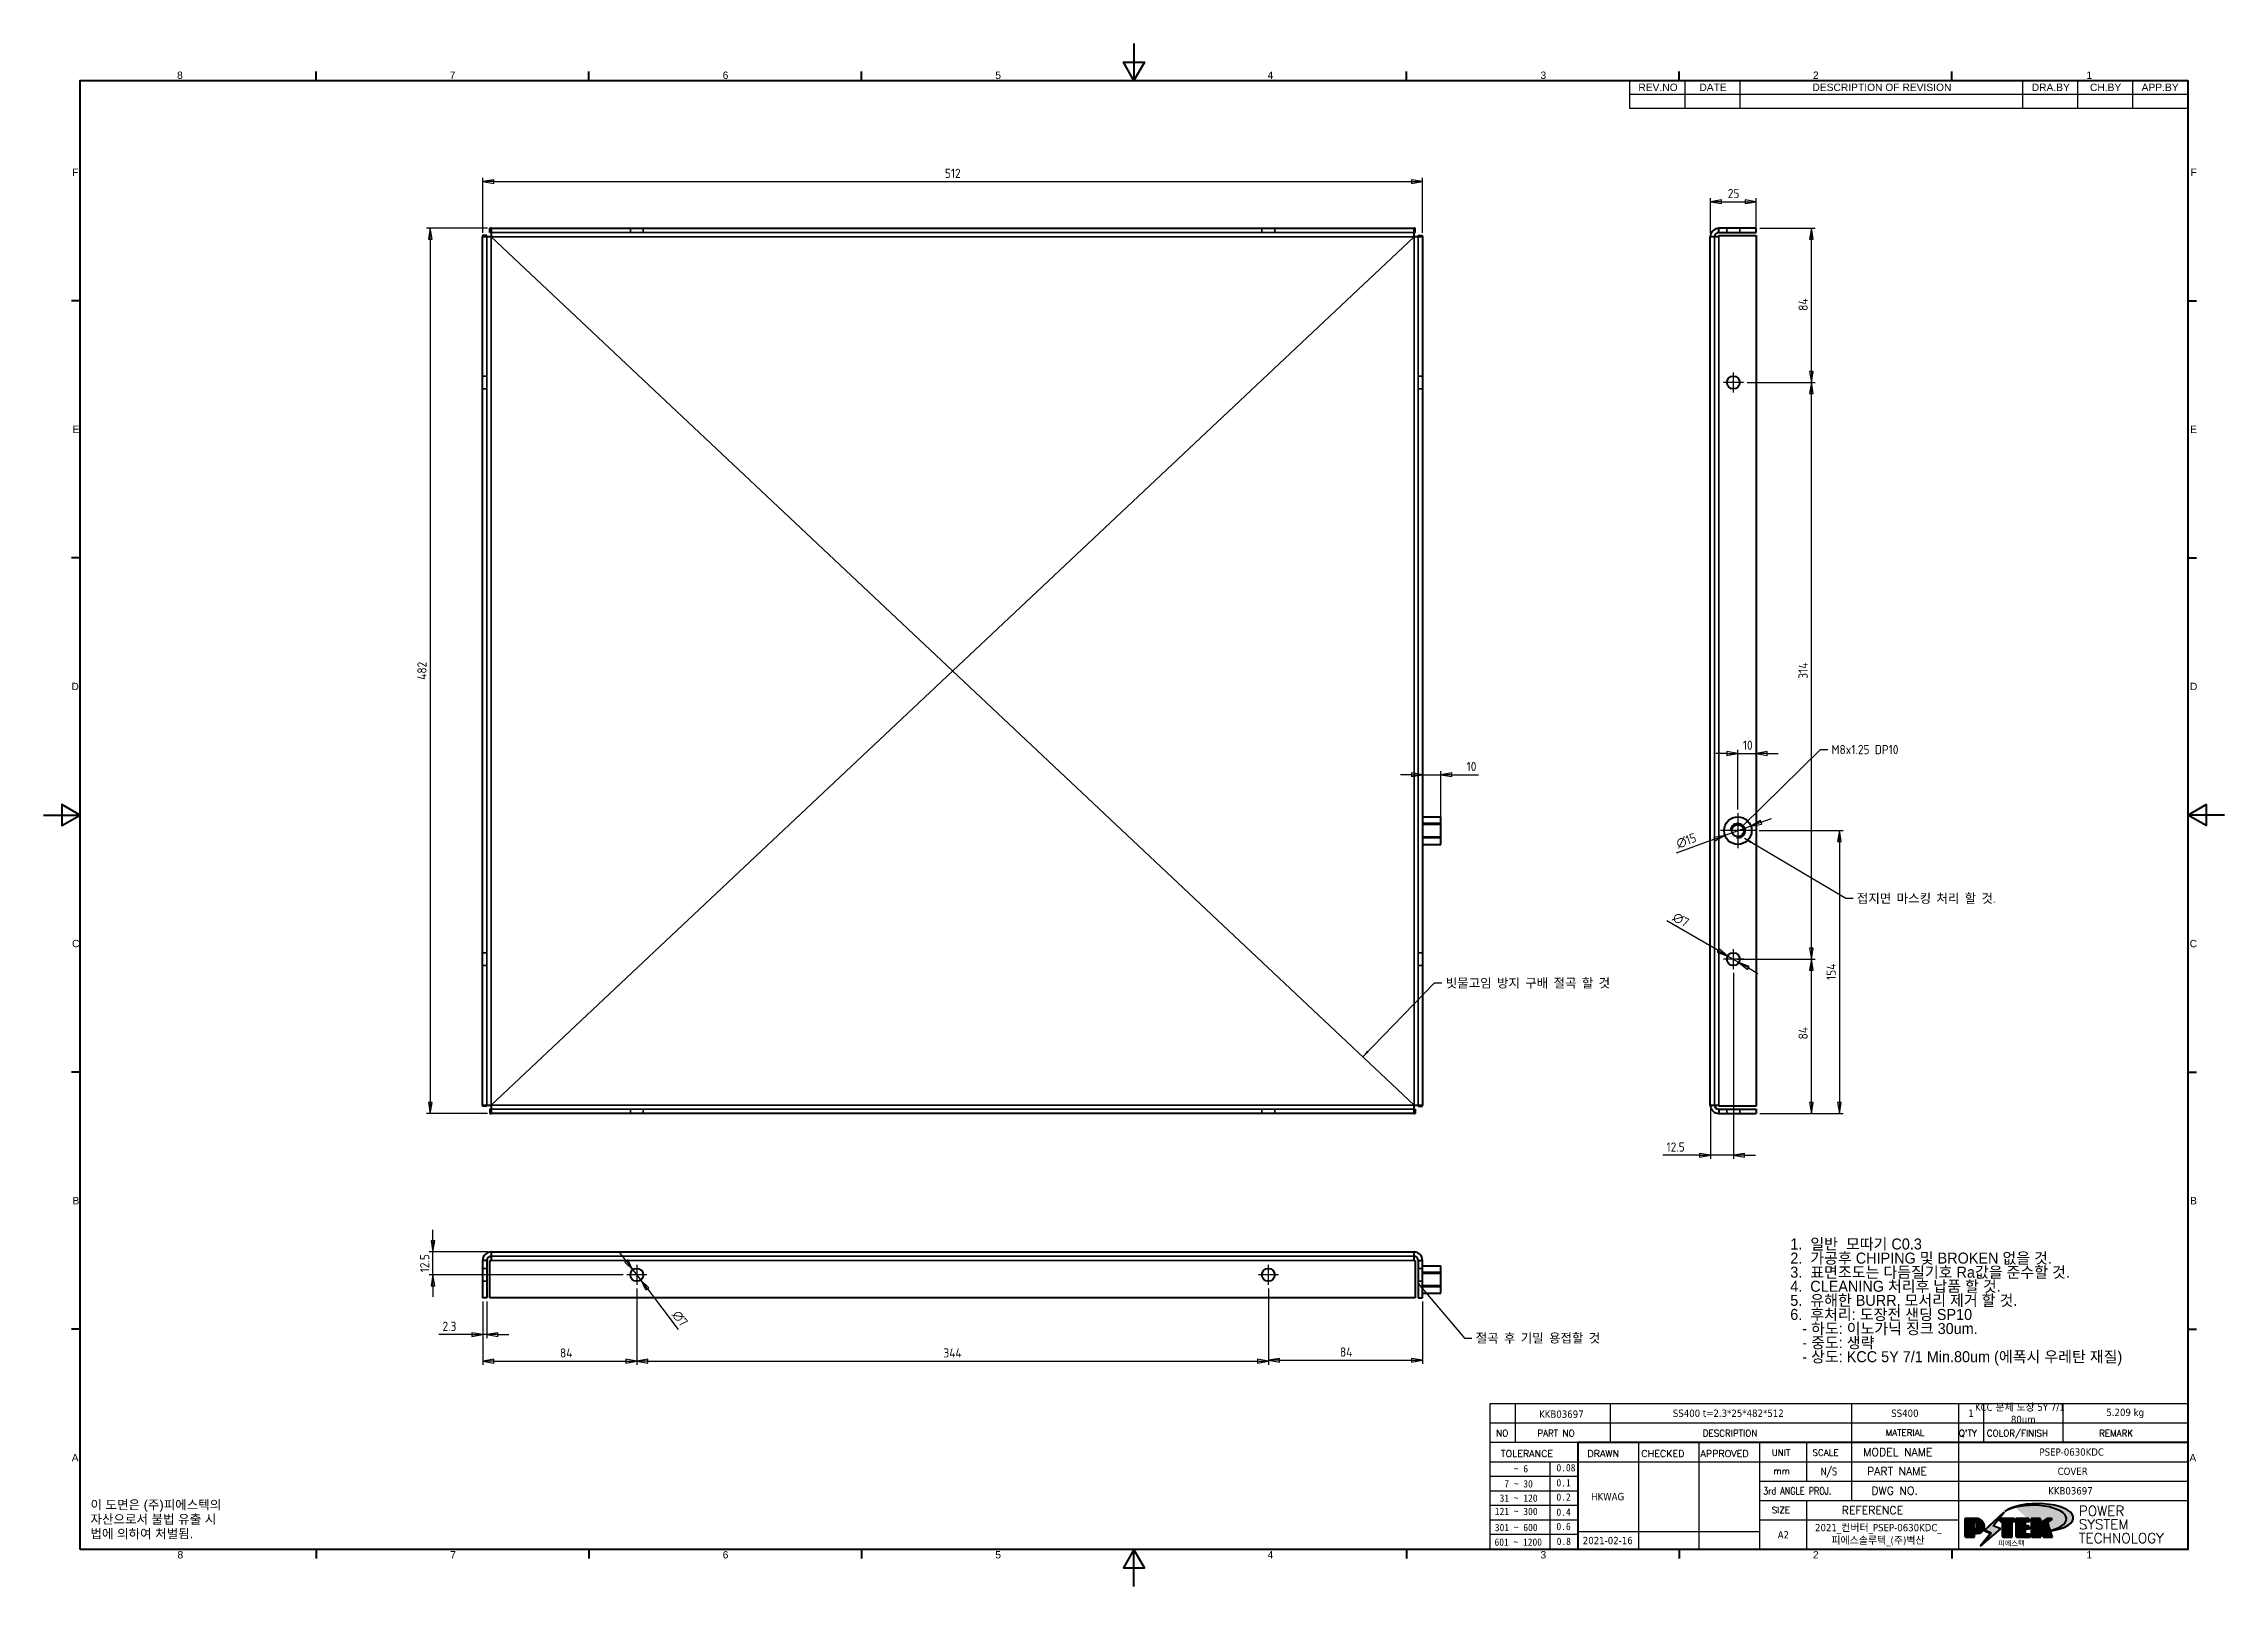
# Model space of a CAD drawing. Header units: millimetres. Extents: x 0 to 1188, y 0 to 840.
import ezdxf
from ezdxf.enums import TextEntityAlignment as Align

# ---------------------------------------------------------------- set-up
doc = ezdxf.new("R2010")
doc.units = ezdxf.units.MM
doc.header["$LTSCALE"] = 2
doc.linetypes.add('CHAIN', pattern=[0.7087, 0.4724, -0.0591, 0.1181, -0.0591])
doc.linetypes.add('DASHED', pattern=[0.2067, 0.1654, -0.0413])
doc.layers.get('0').update_dxf_attribs({"lineweight": 25})
for name, color, linetype, lineweight, true_color in [('가려진 것(ISO)', 5, 'DASHED', 35, 0x0000ff), ('가시적인 좁은 것(ISO)', 1, 'Continuous', 35, 0xff0000), ('제목(ISO)', 5, 'Continuous', 50, 0x0000ff), ('중심 표식(ISO)', 1, 'Continuous', 25, 0xff0000), ('해치(ISO)', 1, 'Continuous', 18, 0xff0000)]:
    doc.layers.add(name, color=color, linetype=linetype, lineweight=lineweight, true_color=true_color)
for name, color, linetype, lineweight in [('가시적인 것(ISO)', 7, 'Continuous', 50), ('경계(ISO)', 7, 'Continuous', 70), ('기호(ISO)', 7, 'Continuous', 25), ('스케치 형상(ISO)', 7, 'Continuous', 25), ('치수(ISO)', 7, 'Continuous', 25)]:
    doc.layers.add(name, color=color, linetype=linetype, lineweight=lineweight)
doc.styles.add('HAN_291', font='')
doc.styles.add('HAN_370', font='', dxfattribs={"width": 2})
doc.styles.add('ISO Proportional', font='arial.ttf')
doc.styles.add('ISO ProportionalPSTEK', font='isocp.shx')
doc.styles.add('RC_284', font='ROMANC.shx')
doc.styles.add('RC_287', font='ROMANC.shx')
doc.styles.add('RC_292', font='ROMANC.shx')
doc.styles.add('ROMANT_294', font='romant.shx')
doc.styles.add('텍스트 스타일333', font='ROMANC.shx', dxfattribs={"width": 0.8})
doc.styles.add('텍스트 스타일359', font='tahoma.ttf')
doc.styles.get('HAN_291').set_extended_font_data('GulimChe')
doc.styles.get('HAN_370').set_extended_font_data('GulimChe')
doc.dimstyles.new('PSTEK', dxfattribs={"dimscale": 2, "dimtxt": 2.5, "dimasz": 3, "dimexe": 1, "dimexo": 1, "dimgap": 1, "dimtad": 1, "dimrnd": 1e-08, "dimdsep": 46, "dimtxsty": 'ISO ProportionalPSTEK', "dimblk": 'Filled-1', "dimcen": 0.09, "dimdle": 10, "dimclrd": 3, "dimclre": 3, "dimclrt": 1, "dimadec": 1, "dimazin": 2, "dimtfac": 1, "dimtmove": 0, "dimatfit": 3, "dimfxl": 1, "dimtolj": 1, "dimlwd": -1, "dimlwe": -1, "dimarcsym": 0})
doc.dimstyles.new('PSTEK$7', dxfattribs={"dimscale": 2, "dimtxt": 2.5, "dimasz": 2, "dimexe": 1, "dimexo": 1, "dimgap": 1, "dimtad": 1, "dimrnd": 1e-08, "dimdsep": 46, "dimtxsty": 'ISO ProportionalPSTEK', "dimblk": 'Filled-1', "dimcen": 0.09, "dimdle": 10, "dimclrd": 3, "dimclre": 3, "dimclrt": 1, "dimadec": 1, "dimazin": 2, "dimtfac": 1, "dimtmove": 0, "dimatfit": 3, "dimfxl": 1, "dimtolj": 1, "dimlwd": -1, "dimlwe": -1, "dimarcsym": 0})

msp = doc.modelspace()

# ---------------------------------------------------------------- texts
at = {"layer": '기호(ISO)', "color": 1, "true_color": 0xff0000, "insert": (973.9544, 458.1217), "char_height": 5, "width": 43.216925, "attachment_point": 1, "line_spacing_factor": 0.4375, "style": 'ISO ProportionalPSTEK'}
msp.add_mtext('{M8x1.25 DP10}', dxfattribs=at)
at = {"layer": '기호(ISO)', "color": 1, "true_color": 0xff0000, "char_height": 5, "attachment_point": 1, "style": 'ISO ProportionalPSTEK'}
for s, insert, width in [('{\\fISOCP|b0|i0;\\H5.0000;접지면 마스킹 처리 할 것.}', (987.7416, 377.1551), 87.729435), ('{\\fISOCP|b0|i0;\\H5.0000;빗물고임 방지 구배 절곡 할 것}', (763.7712, 331.0481), 103.72467), ('{\\fISOCP|b0|i0;\\H5.0000;절곡 후 기밀 용접할 것}', (780.1183, 137.7291), 78.349223)]:
    msp.add_mtext(s, dxfattribs=dict(at, insert=insert, width=width))
at = {"layer": '기호(ISO)', "color": 7, "insert": (25.5102, 46.9515), "char_height": 5, "width": 78.612207, "attachment_point": 1, "line_spacing_factor": 0.944221, "style": 'ISO Proportional'}
msp.add_mtext('{\\fArial|b0|i0;\\H5.0000;이 도면은 (주)피에스텍의\\P자산으로서 불법 유출 시 \\P법에 의하여 처벌됨.}', dxfattribs=at)

# ---------------------------------------------------------------- blocks, each defined once
blk = doc.blocks.new('경계 Default Border')
at = {"layer": '경계(ISO)'}
for p, q in [((74.25, 410), (74.25, 412.4)), ((148.5, 410), (148.5, 412.4)), ((222.75, 410), (222.75, 412.4)), ((371.25, 410), (371.25, 412.4)), ((445.5, 410), (445.5, 412.4)), ((519.75, 410), (519.75, 412.4)), ((10, 350), (7.6, 350)), ((584, 350), (586.4, 350)), ((10, 280), (7.6, 280)), ((584, 280), (586.4, 280)), ((10, 140), (7.6, 140)), ((584, 140), (586.4, 140)), ((10, 70), (7.6, 70)), ((584, 70), (586.4, 70)), ((74.25, 10), (74.25, 7.6)), ((148.5, 10), (148.5, 7.6)), ((222.75, 10), (222.75, 7.6)), ((371.25, 10), (371.25, 7.6)), ((445.5, 10), (445.5, 7.6)), ((519.75, 10), (519.75, 7.6))]:
    blk.add_line(p, q, dxfattribs=at)
at = {"layer": '경계(ISO)', "flags": 128}
for points in [[(297, 420), (297, 410), (294.11, 415), (299.89, 415), (297, 410)], [(10, 10), (10, 410), (584, 410), (584, 10), (10, 10)], [(0, 210), (10, 210), (5, 212.89), (5, 207.11), (10, 210)], [(594, 210), (584, 210), (589, 212.89), (589, 207.11), (584, 210)], [(297, 0), (297, 10), (294.11, 5), (299.89, 5), (297, 10)]]:
    blk.add_lwpolyline(points, dxfattribs=at)
at = {"layer": '경계(ISO)', "color": 7, "char_height": 2, "attachment_point": 7, "style": 'ISO Proportional'}
for s, insert in [('8', (36.35, 410.37)), ('7', (110.6, 410.4)), ('6', (184.96, 410.37)), ('5', (259.22, 410.37)), ('4', (333.39, 410.4)), ('3', (407.72, 410.37)), ('2', (481.93, 410.4)), ('1', (556.42, 410.4)), ('F', (7.75, 384)), ('F', (584.79, 384)), ('E', (7.9, 314)), ('E', (584.7, 314)), ('D', (7.59, 244)), ('D', (584.62, 244)), ('C', (7.74, 173.97)), ('C', (584.54, 173.97)), ('B', (7.88, 104)), ('B', (584.68, 104)), ('A', (7.66, 34)), ('A', (584.46, 34)), ('8', (36.47, 7.57)), ('7', (110.74, 7.6)), ('6', (184.96, 7.57)), ('5', (259.22, 7.57)), ('4', (333.39, 7.6)), ('3', (407.72, 7.57)), ('2', (481.93, 7.6)), ('1', (556.42, 7.6))]:
    blk.add_mtext(s, dxfattribs=dict(at, insert=insert))
blk = doc.blocks.new('제목 블록 PSTEK')
at = {"true_color": 0xff0000}
h = blk.add_hatch(color=1, dxfattribs=at)
edge = h.paths.add_edge_path(flags=0)
edge.add_line((314.22, 19.61), (314.22, 17))
edge.add_line((314.22, 17), (314.35, 17))
edge.add_arc((314.35, 17.65), 0.651, 270, 360)
edge.add_line((315, 17.65), (315, 18.96))
edge.add_arc((314.35, 18.96), 0.651, 0, 90)
edge.add_line((314.35, 19.61), (314.22, 19.61))
edge = h.paths.add_edge_path()
edge.add_arc((314.98, 18.29), 1.97, 270, 450)
edge.add_line((314.98, 20.26), (311.77, 20.26))
edge.add_line((311.77, 20.26), (311.77, 15.34))
edge.add_line((311.77, 15.34), (314.22, 15.34))
edge.add_line((314.22, 15.34), (314.22, 16.32))
edge.add_line((314.22, 16.32), (314.98, 16.32))
at = {"true_color": 0x848484}
h = blk.add_hatch(color=252, dxfattribs=at)
edge = h.paths.add_edge_path()
edge.add_arc((314.98, 18.29), 1.97, 270, 406.82787)
edge.add_arc((315.16, 18.14), 1.97, -90, 53.56098, ccw=False)
edge.add_line((315.16, 16.17), (314.4, 16.17))
edge.add_line((314.4, 16.17), (314.4, 15.19))
edge.add_line((314.4, 15.19), (311.94, 15.19))
edge.add_line((311.94, 15.19), (311.94, 15.34))
edge.add_line((311.94, 15.34), (314.22, 15.34))
edge.add_line((314.22, 15.34), (314.22, 16.32))
edge.add_line((314.22, 16.32), (314.98, 16.32))
h = blk.add_hatch(color=252, dxfattribs=at)
edge = h.paths.add_edge_path()
edge.add_line((314.4, 19.46), (314.53, 19.46))
edge.add_arc((314.53, 18.81), 0.651, 60.41893, 90, ccw=False)
edge.add_arc((314.35, 18.96), 0.651, 39.96992, 90)
edge.add_line((314.35, 19.61), (314.22, 19.61))
edge.add_line((314.22, 19.61), (314.22, 17))
edge.add_line((314.22, 17), (314.35, 17))
edge.add_arc((314.35, 17.65), 0.651, 270, 274.69308)
edge.add_line((314.4, 17), (314.4, 19.46))
for points in [[(317.22, 17.06), (322.03, 21.63), (322.28, 21.94), (317.05, 16.98), (318.75, 16.19), (316, 12.72), (316.34, 13), (318.92, 16.27)], [(321.98, 19.61), (321.4, 19.61), (321.4, 19.46), (321.98, 19.46)], [(324.66, 19.46), (325.42, 19.46), (325.42, 20.11), (325.24, 20.11), (325.24, 19.61), (324.48, 19.61), (324.48, 15.34), (322.16, 15.34), (322.16, 15.19), (324.66, 15.19)], [(328.29, 19.46), (329.41, 19.46), (329.41, 20.11), (329.23, 20.11), (329.23, 19.61), (328.11, 19.61), (328.11, 18.26), (328.29, 18.26)], [(328.29, 17.42), (329.41, 17.42), (329.41, 18.11), (329.23, 18.11), (329.23, 17.56), (328.11, 17.56), (328.11, 15.99), (328.29, 15.99)], [(332.51, 20.11), (332.33, 20.11), (332.33, 19), (332.51, 19.11)], [(335.62, 20.11), (335.25, 20.11), (334.25, 19.31), (335.49, 15.34), (333.2, 15.34), (333.25, 15.19), (335.66, 15.19), (334.43, 19.16)], [(329.54, 15.85), (329.36, 15.85), (329.36, 15.34), (325.83, 15.34), (325.83, 15.19), (329.54, 15.19)], [(332.51, 16.93), (332.33, 17.43), (332.33, 15.34), (330.04, 15.34), (330.04, 15.19), (332.51, 15.19)]]:
    blk.add_hatch(color=252, dxfattribs=at).paths.add_polyline_path(points)
at = {"true_color": 0x0000ff}
blk.add_hatch(color=5, dxfattribs=at).paths.add_polyline_path([(321.62, 17.42), (319.53, 18.25), (322.45, 22.02), (317.22, 17.06), (318.92, 16.27), (316.17, 12.8)])
at = {"true_color": 0xff0000}
for points in [[(324.48, 19.61), (325.24, 19.61), (325.24, 20.26), (321.23, 20.26), (321.23, 19.61), (321.98, 19.61), (321.98, 15.34), (324.48, 15.34)], [(329.23, 20.26), (325.66, 20.26), (325.66, 15.34), (329.36, 15.34), (329.36, 15.99), (328.11, 15.99), (328.11, 17.56), (329.23, 17.56), (329.23, 18.26), (328.11, 18.26), (328.11, 19.61), (329.23, 19.61)], [(332.33, 20.26), (329.86, 20.26), (329.86, 15.34), (332.33, 15.34), (332.33, 17.43), (333.07, 15.34), (335.49, 15.34), (334.25, 19.31), (335.44, 20.26), (334.31, 20.26), (332.33, 19)]]:
    blk.add_hatch(color=1, dxfattribs=at).paths.add_polyline_path(points)
at = {"layer": '해치(ISO)', "true_color": 0x27d1fc}
h = blk.add_hatch(color=140, dxfattribs=at)
edge = h.paths.add_edge_path()
edge.add_ellipse((330.37, 20.16), major_axis=(9.1, 0), ratio=0.40699, start_angle=301.30985, end_angle=507.74369)
edge.add_ellipse((331.53, 20.46), major_axis=(-9.82, 0), ratio=0.39426, start_angle=111.51207, end_angle=334.47025, ccw=False)
edge.add_line((335.14, 16.86), (335.1, 16.99))
at = {"color": 180, "true_color": 0x3f00ff}
for p, q in [((182.48, 11.79), (182.48, 51.57)), ((182.48, 51.57), (372.48, 51.57)), ((189.27, 51.57), (189.27, 41.01)), ((215.22, 41.01), (215.22, 51.57)), ((280.88, 51.57), (280.88, 41.01)), ((310.09, 51.57), (310.09, 41.01)), ((316.9, 51.57), (316.9, 41.01)), ((338.46, 51.57), (338.46, 41.01)), ((372.48, 51.57), (372.48, 11.79)), ((182.48, 46.29), (372.48, 46.29)), ((182.48, 41.01), (206.45, 41.01)), ((182.48, 35.73), (206.45, 35.73)), ((198.86, 12.03), (198.86, 35.73)), ((206.45, 35.73), (372.48, 35.73)), ((222.94, 11.79), (222.94, 41.01)), ((239.43, 11.79), (239.43, 41.01)), ((255.92, 11.79), (255.92, 41.01)), ((268.69, 41.01), (268.69, 30.45)), ((280.88, 41.01), (280.88, 25.17)), ((310.09, 41.01), (310.09, 11.79)), ((182.48, 31.78), (206.45, 31.78)), ((255.92, 30.45), (372.48, 30.45)), ((182.48, 27.83), (206.45, 27.83)), ((182.48, 23.88), (206.45, 23.88)), ((255.92, 25.17), (372.48, 25.17)), ((268.69, 25.17), (268.69, 11.79)), ((182.48, 19.93), (206.45, 19.93)), ((255.92, 19.89), (310.09, 19.89)), ((182.48, 15.98), (206.45, 15.98)), ((206.45, 16.74), (255.92, 16.74)), ((182.48, 11.79), (372.48, 11.79))]:
    blk.add_line(p, q, dxfattribs=at)
at = {"color": 7, "linetype": 'Continuous', "lineweight": 25}
blk.add_line((182.48, 46.28), (231.73, 46.28), dxfattribs=at)
at = {"color": 7, "lineweight": 50}
for p, q in [((206.45, 11.79), (206.45, 41.01)), ((206.45, 41.01), (372.48, 41.01))]:
    blk.add_line(p, q, dxfattribs=at)
at = {"color": 7}
for p, q in [((314.98, 20.26), (311.77, 20.26)), ((311.77, 20.26), (311.77, 15.34)), ((314.98, 20.26), (311.77, 20.26)), ((311.77, 20.26), (311.77, 15.34)), ((314.22, 17), (314.22, 19.61)), ((314.22, 19.61), (314.35, 19.61)), ((314.35, 19.61), (314.22, 19.61)), ((314.22, 19.61), (314.22, 17)), ((314.22, 17), (314.22, 19.61)), ((314.22, 19.61), (314.35, 19.61)), ((314.4, 19.46), (314.53, 19.46)), ((314.4, 17), (314.4, 19.46)), ((315, 18.96), (315, 17.65)), ((315, 18.96), (315, 17.65)), ((322.28, 21.94), (317.05, 16.98)), ((322.45, 22.02), (317.22, 17.06)), ((317.22, 17.06), (322.03, 21.63)), ((319.53, 18.25), (322.45, 22.02)), ((321.62, 17.42), (319.53, 18.25)), ((325.24, 20.26), (321.23, 20.26)), ((321.23, 20.26), (321.23, 19.61)), ((325.24, 20.26), (321.23, 20.26)), ((321.23, 20.26), (321.23, 19.61)), ((321.23, 19.61), (321.98, 19.61)), ((321.23, 19.61), (321.98, 19.61)), ((321.4, 19.61), (321.4, 19.46)), ((321.98, 19.61), (321.4, 19.61)), ((321.4, 19.46), (321.98, 19.46)), ((321.98, 19.61), (321.98, 15.34)), ((321.98, 19.46), (321.98, 19.61)), ((321.98, 19.61), (321.98, 15.34)), ((322.03, 21.63), (322.28, 21.94)), ((324.48, 19.61), (325.24, 19.61)), ((324.48, 15.34), (324.48, 19.61)), ((325.24, 19.61), (324.48, 19.61)), ((324.48, 19.61), (324.48, 15.34)), ((324.48, 19.61), (325.24, 19.61)), ((324.48, 15.34), (324.48, 19.61)), ((324.66, 19.46), (325.42, 19.46)), ((324.66, 15.19), (324.66, 19.46)), ((325.24, 19.61), (325.24, 20.26)), ((325.24, 19.61), (325.24, 20.26)), ((325.42, 20.11), (325.24, 20.11)), ((325.24, 20.11), (325.24, 19.61)), ((325.42, 19.46), (325.42, 20.11)), ((329.23, 20.26), (325.66, 20.26)), ((325.66, 20.26), (325.66, 15.34)), ((325.66, 20.26), (325.66, 15.34)), ((329.23, 20.26), (325.66, 20.26)), ((328.11, 18.26), (328.11, 19.61)), ((328.11, 19.61), (329.23, 19.61)), ((329.23, 19.61), (328.11, 19.61)), ((328.11, 19.61), (328.11, 18.26)), ((328.11, 18.26), (328.11, 19.61)), ((328.11, 19.61), (329.23, 19.61)), ((329.23, 18.26), (328.11, 18.26)), ((328.11, 18.26), (328.29, 18.26)), ((329.23, 18.26), (328.11, 18.26)), ((328.29, 18.26), (328.29, 19.46)), ((328.29, 19.46), (329.41, 19.46)), ((329.23, 19.61), (329.23, 20.26)), ((329.23, 19.61), (329.23, 20.26)), ((329.41, 20.11), (329.23, 20.11)), ((329.23, 20.11), (329.23, 19.61)), ((329.23, 17.56), (329.23, 18.26)), ((329.23, 17.56), (329.23, 18.26)), ((329.41, 18.11), (329.23, 18.11)), ((329.23, 18.11), (329.23, 17.56)), ((329.41, 19.46), (329.41, 20.11)), ((329.41, 17.42), (329.41, 18.11)), ((332.33, 20.26), (329.86, 20.26)), ((329.86, 20.26), (329.86, 15.34)), ((329.86, 20.26), (329.86, 15.34)), ((332.33, 20.26), (329.86, 20.26)), ((334.31, 20.26), (332.33, 19)), ((332.33, 19), (332.33, 20.26)), ((334.31, 20.26), (332.33, 19)), ((332.33, 19), (332.33, 20.26)), ((332.51, 20.11), (332.33, 20.11)), ((332.33, 20.11), (332.33, 19)), ((332.33, 19), (332.51, 19.11)), ((332.51, 19.11), (332.51, 20.11)), ((334.25, 19.31), (335.44, 20.26)), ((334.25, 19.31), (335.44, 20.26)), ((335.25, 20.11), (334.25, 19.31)), ((335.49, 15.34), (334.25, 19.31)), ((334.25, 19.31), (335.49, 15.34)), ((335.49, 15.34), (334.25, 19.31)), ((335.44, 20.26), (334.31, 20.26)), ((335.44, 20.26), (334.31, 20.26)), ((334.43, 19.16), (335.62, 20.11)), ((335.66, 15.19), (334.43, 19.16)), ((335.62, 20.11), (335.25, 20.11)), ((311.77, 15.34), (314.22, 15.34)), ((311.77, 15.34), (314.22, 15.34)), ((314.22, 15.34), (311.94, 15.34)), ((311.94, 15.34), (311.94, 15.19)), ((311.94, 15.19), (314.4, 15.19)), ((314.35, 17), (314.22, 17)), ((314.22, 17), (314.35, 17)), ((314.35, 17), (314.22, 17)), ((314.22, 16.32), (314.98, 16.32)), ((314.22, 15.34), (314.22, 16.32)), ((314.98, 16.32), (314.22, 16.32)), ((314.22, 16.32), (314.22, 15.34)), ((314.22, 16.32), (314.98, 16.32)), ((314.22, 15.34), (314.22, 16.32)), ((314.4, 16.17), (315.16, 16.17)), ((314.4, 15.19), (314.4, 16.17)), ((318.75, 16.19), (316, 12.72)), ((316, 12.72), (316.34, 13)), ((316.17, 12.8), (321.62, 17.42)), ((318.92, 16.27), (316.17, 12.8)), ((316.34, 13), (318.92, 16.27)), ((317.05, 16.98), (318.75, 16.19)), ((318.92, 16.27), (317.22, 17.06)), ((317.22, 17.06), (318.92, 16.27)), ((321.98, 15.34), (324.48, 15.34)), ((321.98, 15.34), (324.48, 15.34)), ((324.48, 15.34), (322.16, 15.34)), ((322.16, 15.34), (322.16, 15.19)), ((322.16, 15.19), (324.66, 15.19)), ((325.66, 15.34), (329.36, 15.34)), ((325.66, 15.34), (329.36, 15.34)), ((329.36, 15.34), (325.83, 15.34)), ((325.83, 15.34), (325.83, 15.19)), ((325.83, 15.19), (329.54, 15.19)), ((328.11, 17.56), (329.23, 17.56)), ((328.11, 15.99), (328.11, 17.56)), ((329.23, 17.56), (328.11, 17.56)), ((328.11, 17.56), (328.11, 15.99)), ((328.11, 17.56), (329.23, 17.56)), ((328.11, 15.99), (328.11, 17.56)), ((329.36, 15.99), (328.11, 15.99)), ((328.11, 15.99), (328.29, 15.99)), ((329.36, 15.99), (328.11, 15.99)), ((328.29, 15.99), (328.29, 17.42)), ((328.29, 17.42), (329.41, 17.42)), ((329.36, 15.34), (329.36, 15.99)), ((329.36, 15.34), (329.36, 15.99)), ((329.54, 15.85), (329.36, 15.85)), ((329.36, 15.85), (329.36, 15.34)), ((329.54, 15.19), (329.54, 15.85)), ((329.86, 15.34), (332.33, 15.34)), ((329.86, 15.34), (332.33, 15.34)), ((332.33, 15.34), (330.04, 15.34)), ((330.04, 15.34), (330.04, 15.19)), ((330.04, 15.19), (332.51, 15.19)), ((332.33, 17.43), (333.07, 15.34)), ((332.33, 15.34), (332.33, 17.43)), ((332.51, 16.93), (332.33, 17.43)), ((332.33, 17.43), (332.33, 15.34)), ((332.33, 17.43), (333.07, 15.34)), ((332.33, 15.34), (332.33, 17.43)), ((332.51, 15.19), (332.51, 16.93)), ((333.07, 15.34), (335.49, 15.34)), ((333.07, 15.34), (335.49, 15.34)), ((335.49, 15.34), (333.2, 15.34)), ((333.2, 15.34), (333.25, 15.19)), ((333.25, 15.19), (335.66, 15.19)), ((345.04, 17.5), (344.99, 17.69))]:
    blk.add_line(p, q, dxfattribs=at)
at = {"color": 1, "true_color": 0xff0000}
for p, q in [((314.98, 20.26), (311.77, 20.26)), ((311.77, 20.26), (311.77, 15.34)), ((314.22, 17), (314.22, 19.61)), ((314.22, 19.61), (314.35, 19.61)), ((315, 18.96), (315, 17.65)), ((325.24, 20.26), (321.23, 20.26)), ((321.23, 20.26), (321.23, 19.61)), ((321.23, 19.61), (321.98, 19.61)), ((321.98, 19.61), (321.98, 15.34)), ((324.48, 19.61), (325.24, 19.61)), ((324.48, 15.34), (324.48, 19.61)), ((325.24, 19.61), (325.24, 20.26)), ((329.23, 20.26), (325.66, 20.26)), ((325.66, 20.26), (325.66, 15.34)), ((328.11, 18.26), (328.11, 19.61)), ((328.11, 19.61), (329.23, 19.61)), ((329.23, 18.26), (328.11, 18.26)), ((329.23, 19.61), (329.23, 20.26)), ((329.23, 17.56), (329.23, 18.26)), ((332.33, 20.26), (329.86, 20.26)), ((329.86, 20.26), (329.86, 15.34)), ((334.31, 20.26), (332.33, 19)), ((332.33, 19), (332.33, 20.26)), ((334.25, 19.31), (335.44, 20.26)), ((335.49, 15.34), (334.25, 19.31)), ((335.44, 20.26), (334.31, 20.26)), ((311.77, 15.34), (314.22, 15.34)), ((314.35, 17), (314.22, 17)), ((314.22, 16.32), (314.98, 16.32)), ((314.22, 15.34), (314.22, 16.32)), ((321.98, 15.34), (324.48, 15.34)), ((325.66, 15.34), (329.36, 15.34)), ((328.11, 17.56), (329.23, 17.56)), ((328.11, 15.99), (328.11, 17.56)), ((329.36, 15.99), (328.11, 15.99)), ((329.36, 15.34), (329.36, 15.99)), ((329.86, 15.34), (332.33, 15.34)), ((332.33, 17.43), (333.07, 15.34)), ((332.33, 15.34), (332.33, 17.43)), ((333.07, 15.34), (335.49, 15.34))]:
    blk.add_line(p, q, dxfattribs=at)
at = {"color": 5, "true_color": 0x0000ff}
for p, q in [((322.45, 22.02), (317.22, 17.06)), ((319.53, 18.25), (322.45, 22.02)), ((321.62, 17.42), (319.53, 18.25)), ((316.17, 12.8), (321.62, 17.42)), ((318.92, 16.27), (316.17, 12.8)), ((317.22, 17.06), (318.92, 16.27))]:
    blk.add_line(p, q, dxfattribs=at)
at = {"color": 7}
for centre, radius, start, end in [((314.35, 18.96), 0.651, 0, 90), ((314.35, 18.96), 0.651, 39.96992, 90), ((314.35, 18.96), 0.651, 0, 90), ((314.53, 18.81), 0.651, 60.41893, 90), ((314.98, 18.29), 1.97, 270, 90), ((314.98, 18.29), 1.97, 270, 90), ((314.98, 18.29), 1.97, 270, 46.82787), ((315.16, 18.14), 1.97, 270, 53.56098), ((314.35, 17.65), 0.651, 270, 0), ((314.35, 17.65), 0.651, 270, 0), ((314.35, 17.65), 0.651, 270, 274.69308)]:
    blk.add_arc(centre, radius, start, end, dxfattribs=at)
at = {"color": 1, "true_color": 0xff0000}
for centre, radius, start, end in [((314.35, 18.96), 0.651, 0, 90), ((314.98, 18.29), 1.97, 270, 90), ((314.35, 17.65), 0.651, 270, 0)]:
    blk.add_arc(centre, radius, start, end, dxfattribs=at)
at = {"layer": '제목(ISO)', "lineweight": 18}
blk.add_line((182.48, 35.73), (182.48, 11.79), dxfattribs=at)
at = {"layer": '제목(ISO)'}
for p, q in [((314.98, 20.26), (311.77, 20.26)), ((311.77, 20.26), (311.77, 15.34)), ((314.22, 17), (314.22, 19.61)), ((314.22, 19.61), (314.35, 19.61)), ((314.35, 19.61), (314.22, 19.61)), ((314.22, 19.61), (314.22, 17)), ((314.4, 19.46), (314.53, 19.46)), ((314.4, 17), (314.4, 19.46)), ((315, 18.96), (315, 17.65)), ((322.28, 21.94), (317.05, 16.98)), ((322.45, 22.02), (317.22, 17.06)), ((317.22, 17.06), (322.03, 21.63)), ((319.53, 18.25), (322.45, 22.02)), ((321.62, 17.42), (319.53, 18.25)), ((325.24, 20.26), (321.23, 20.26)), ((321.23, 20.26), (321.23, 19.61)), ((321.23, 19.61), (321.98, 19.61)), ((321.98, 19.61), (321.4, 19.61)), ((321.4, 19.61), (321.4, 19.46)), ((321.4, 19.46), (321.98, 19.46)), ((321.98, 19.61), (321.98, 15.34)), ((321.98, 19.46), (321.98, 19.61)), ((322.03, 21.63), (322.28, 21.94)), ((324.48, 19.61), (325.24, 19.61)), ((324.48, 15.34), (324.48, 19.61)), ((325.24, 19.61), (324.48, 19.61)), ((324.48, 19.61), (324.48, 15.34)), ((324.66, 19.46), (325.42, 19.46)), ((324.66, 15.19), (324.66, 19.46)), ((325.24, 19.61), (325.24, 20.26)), ((325.42, 20.11), (325.24, 20.11)), ((325.24, 20.11), (325.24, 19.61)), ((325.42, 19.46), (325.42, 20.11)), ((329.23, 20.26), (325.66, 20.26)), ((325.66, 20.26), (325.66, 15.34)), ((328.11, 18.26), (328.11, 19.61)), ((328.11, 19.61), (329.23, 19.61)), ((329.23, 19.61), (328.11, 19.61)), ((328.11, 19.61), (328.11, 18.26)), ((329.23, 18.26), (328.11, 18.26)), ((328.11, 18.26), (328.29, 18.26)), ((328.29, 19.46), (329.41, 19.46)), ((328.29, 18.26), (328.29, 19.46)), ((329.23, 19.61), (329.23, 20.26)), ((329.41, 20.11), (329.23, 20.11)), ((329.23, 20.11), (329.23, 19.61)), ((329.23, 17.56), (329.23, 18.26)), ((329.41, 18.11), (329.23, 18.11)), ((329.23, 18.11), (329.23, 17.56)), ((329.41, 19.46), (329.41, 20.11)), ((329.41, 17.42), (329.41, 18.11)), ((332.33, 20.26), (329.86, 20.26)), ((329.86, 20.26), (329.86, 15.34)), ((334.31, 20.26), (332.33, 19)), ((332.33, 19), (332.33, 20.26)), ((332.51, 20.11), (332.33, 20.11)), ((332.33, 20.11), (332.33, 19)), ((332.33, 19), (332.51, 19.11)), ((332.51, 19.11), (332.51, 20.11)), ((334.25, 19.31), (335.44, 20.26)), ((335.25, 20.11), (334.25, 19.31)), ((335.49, 15.34), (334.25, 19.31)), ((334.25, 19.31), (335.49, 15.34)), ((335.44, 20.26), (334.31, 20.26)), ((334.43, 19.16), (335.62, 20.11)), ((335.66, 15.19), (334.43, 19.16)), ((335.62, 20.11), (335.25, 20.11)), ((311.77, 15.34), (314.22, 15.34)), ((314.22, 15.34), (311.94, 15.34)), ((311.94, 15.34), (311.94, 15.19)), ((311.94, 15.19), (314.4, 15.19)), ((314.35, 17), (314.22, 17)), ((314.22, 17), (314.35, 17)), ((314.22, 15.34), (314.22, 16.32)), ((314.22, 16.32), (314.98, 16.32)), ((314.98, 16.32), (314.22, 16.32)), ((314.22, 16.32), (314.22, 15.34)), ((314.4, 15.19), (314.4, 16.17)), ((314.4, 16.17), (315.16, 16.17)), ((318.75, 16.19), (316, 12.72)), ((316, 12.72), (316.34, 13)), ((316.17, 12.8), (321.62, 17.42)), ((318.92, 16.27), (316.17, 12.8)), ((316.34, 13), (318.92, 16.27)), ((317.05, 16.98), (318.75, 16.19)), ((317.22, 17.06), (318.92, 16.27)), ((318.92, 16.27), (317.22, 17.06)), ((321.98, 15.34), (324.48, 15.34)), ((324.48, 15.34), (322.16, 15.34)), ((322.16, 15.34), (322.16, 15.19)), ((322.16, 15.19), (324.66, 15.19)), ((325.66, 15.34), (329.36, 15.34)), ((329.36, 15.34), (325.83, 15.34)), ((325.83, 15.34), (325.83, 15.19)), ((325.83, 15.19), (329.54, 15.19)), ((328.11, 15.99), (328.11, 17.56)), ((328.11, 17.56), (329.23, 17.56)), ((329.23, 17.56), (328.11, 17.56)), ((328.11, 17.56), (328.11, 15.99)), ((329.36, 15.99), (328.11, 15.99)), ((328.11, 15.99), (328.29, 15.99)), ((328.29, 17.42), (329.41, 17.42)), ((328.29, 15.99), (328.29, 17.42)), ((329.36, 15.34), (329.36, 15.99)), ((329.54, 15.85), (329.36, 15.85)), ((329.36, 15.85), (329.36, 15.34)), ((329.54, 15.19), (329.54, 15.85)), ((329.86, 15.34), (332.33, 15.34)), ((332.33, 15.34), (330.04, 15.34)), ((330.04, 15.34), (330.04, 15.19)), ((330.04, 15.19), (332.51, 15.19)), ((332.33, 15.34), (332.33, 17.43)), ((332.33, 17.43), (333.07, 15.34)), ((332.51, 16.93), (332.33, 17.43)), ((332.33, 17.43), (332.33, 15.34)), ((332.51, 15.19), (332.51, 16.93)), ((333.07, 15.34), (335.49, 15.34)), ((335.49, 15.34), (333.2, 15.34)), ((333.2, 15.34), (333.25, 15.19)), ((333.25, 15.19), (335.66, 15.19))]:
    blk.add_line(p, q, dxfattribs=at)
at = {"layer": '제목(ISO)', "color": 4, "true_color": 0x00ffff}
blk.add_line((335.14, 16.86), (335.1, 16.99), dxfattribs=at)
at = {"layer": '제목(ISO)'}
for centre, radius, start, end in [((314.35, 18.96), 0.651, 0, 90), ((314.35, 18.96), 0.651, 39.96992, 90), ((314.53, 18.81), 0.651, 60.41893, 90), ((314.98, 18.29), 1.97, 46.82787, 90), ((314.98, 18.29), 1.97, 270, 46.82787), ((314.98, 18.29), 1.97, 270, 46.82787), ((315.16, 18.14), 1.97, 270, 53.56098), ((314.35, 17.65), 0.651, 270, 0), ((314.35, 17.65), 0.651, 270, 274.69308)]:
    blk.add_arc(centre, radius, start, end, dxfattribs=at)
at = {"layer": '제목(ISO)', "color": 4, "true_color": 0x00ffff}
for centre, major_axis, ratio, start_param, end_param in [((331.53, 20.46), (9.82, 0), 0.39426, 5.087845, 8.9792), ((330.37, 20.16), (9.1, 0), 0.40699, 5.258849, 8.861799)]:
    blk.add_ellipse(centre, major_axis=major_axis, ratio=ratio, start_param=start_param, end_param=end_param, dxfattribs=at)
at = {"color": 7}
for s, height, style, p in [('NO', 1.742, 'RC_284', (184.14, 42.62)), ('PART NO', 1.742, 'RC_284', (195.34, 42.62)), ('DESCRIPTION', 1.7424, 'RC_284', (240.4, 42.62)), ("Q'TY", 1.742, 'RC_284', (310.14, 42.62)), ('COLOR/FINISH', 1.7424, 'RC_284', (317.77, 42.62)), ('REMARK', 1.742, 'RC_284', (348.35, 42.62)), (' TOLERANCE', 1.9, 'RC_287', (184.09, 37.01)), ('DRAWN', 1.9, 'RC_287', (208.98, 37.01)), ('CHECKED', 1.9, 'RC_287', (223.69, 37.01)), ('APPROVED', 1.9, 'RC_287', (239.78, 37.01)), ('UNIT', 1.742, 'RC_284', (259.17, 37.34)), ('SCALE', 1.742, 'RC_284', (270.29, 37.34)), ('MODEL NAME', 2.178, 'RC_292', (284.1, 37.25)), ('  7 ~ 30', 2, 'HAN_291', (183.77, 28.71)), ('    ~ 6', 2, 'HAN_291', (183.77, 32.82)), ('0.08', 2, 'HAN_291', (200.55, 33.1)), ('0.1', 2, 'HAN_291', (200.55, 28.99)), ('mm', 1.742, 'RC_284', (259.65, 32.35)), ('PART NAME', 2.178, 'RC_292', (285.14, 32.03)), (' 31 ~ 120', 2, 'HAN_291', (183.77, 24.83)), ('0.2', 2, 'HAN_291', (200.55, 25.11)), (' DWG NO.', 2.178, 'RC_292', (284.81, 26.75)), ('301 ~ 600', 2, 'HAN_291', (183.77, 16.83)), ('121 ~ 300', 2, 'HAN_291', (183.77, 21.21)), ('0.4', 2, 'HAN_291', (200.55, 21)), ('0.6', 2, 'HAN_291', (200.55, 17.12)), ('SIZE', 1.742, 'RC_284', (259.17, 21.69)), ('REFERENCE', 2.178, 'RC_292', (278.27, 21.43)), ('601 ~ 1200', 2, 'HAN_291', (183.68, 12.85)), ('0.8', 2, 'HAN_291', (200.61, 13.06))]:
    blk.add_text(s, height=height, dxfattribs=dict(at, style=style)).set_placement(p)
at = {"color": 7, "style": 'RC_284'}
blk.add_text('MATERIAL', height=1.742, dxfattribs=at).set_placement((295.48, 43.65), align=Align.MIDDLE_CENTER)
at = {"color": 7, "style": '텍스트 스타일333', "width": 0.8}
blk.add_text('N/S', height=2, dxfattribs=at).set_placement((274.78, 33.09), align=Align.MIDDLE_CENTER)
blk.add_text('3rd ANGLE PROJ.', height=2, dxfattribs=at).set_placement((256.84, 26.76))
at = {"style": 'ROMANT_294'}
for s, p in [('POWER', (342.83, 20.97)), ('SYSTEM', (342.83, 17.33)), ('TECHNOLOGY', (342.83, 13.57))]:
    blk.add_text(s, height=2.7, dxfattribs=at).set_placement(p)
at = {"color": 7, "insert": (320.85, 14.21), "char_height": 1.4, "attachment_point": 1, "line_spacing_factor": 0.332, "style": 'HAN_370'}
blk.add_mtext('\\fHY견고딕|b0|i0;\\H1.4000;피에스텍', dxfattribs=at)
at = {"layer": '제목(ISO)', "color": 7, "style": '텍스트 스타일359'}
for tag, p in [('부품_번호_001', (195.84, 47.69)), ('설명_001', (232.25, 47.93)), ('재질_001', (291.73, 47.93)), ("3._Q'TY_001", (312.71, 47.93)), ('4._COLOR_001', (314.55, 49.59)), ('4._COLOR_002', (324.32, 46.24)), ('질량\\P3;_001', (350.32, 48.17)), ('1._MODEL_NAME_001', (332.11, 37.37)), ('제목_001', (337.06, 32.13)), ('설계자_001', (209.98, 25.24)), ('부품_번호_001', (334.5, 26.81)), ('프로젝트_001', (270.98, 16.79)), ('작성_날짜_001', (207.72, 13.27)), ('시트_크기_001', (260.8, 14.83)), ('프로젝트_002', (275.42, 13.36))]:
    blk.add_attdef(tag, p, '', height=1.98, dxfattribs=at)
for tag, p in [('점검자', (231.18, 26.23)), ('엔지니어링_승인자', (247.67, 26.23)), ('점검_날짜', (231.18, 14.27)), ('엔지니어링_승인_날짜', (247.67, 14.27))]:
    blk.add_attdef(tag, text='', height=1.98, dxfattribs=at).set_placement(p, align=Align.MIDDLE_CENTER)
blk = doc.blocks.new('리비전 내역')
at = {"layer": '기호(ISO)'}
for p, q in [((432, 410), (584, 410)), ((432, 410), (432, 406.22)), ((447, 410), (447, 406.22)), ((462, 410), (462, 406.22)), ((539, 410), (539, 406.22)), ((554, 410), (554, 406.22)), ((569, 410), (569, 406.22)), ((584, 410), (584, 406.22)), ((432, 406.22), (584, 406.22)), ((432, 406.22), (432, 402.44)), ((447, 406.22), (447, 402.44)), ((462, 406.22), (462, 402.44)), ((539, 406.22), (539, 402.44)), ((554, 406.22), (554, 402.44)), ((569, 406.22), (569, 402.44)), ((584, 406.22), (584, 402.44)), ((432, 402.44), (584, 402.44))]:
    blk.add_line(p, q, dxfattribs=at)
at = {"layer": '기호(ISO)', "color": 7, "char_height": 2, "attachment_point": 7, "style": 'ISO Proportional'}
for s, insert in [('REV.NO', (434.37, 407.08)), ('DATE', (451, 407.11)), ('DESCRIPTION OF REVISION', (481.78, 407.08)), ('DRA.BY', (541.52, 407.11)), ('CH.BY', (557.38, 407.08)), ('APP.BY', (571.45, 407.11))]:
    blk.add_mtext(s, dxfattribs=dict(at, insert=insert))
blk = doc.blocks.new('Filled-1')
at = {"color": 0}
for p, q in [((0, 0), (-1, 0.17)), ((-1, 0.17), (-1, -0.17)), ((-1, 0), (0, 0)), ((-1, -0.17), (0, 0))]:
    blk.add_line(p, q, dxfattribs=at)
at = {"color": 0, "flags": 128}
blk.add_lwpolyline([(-1, -0.17), (0, 0), (-1, 0.17), (-1, -0.17)], dxfattribs=at)
at = {"color": 0}
blk.add_solid([(-1, -0.17), (0, 0), (-1, 0.17), (-1, -0.17)], dxfattribs=at)
blk = doc.blocks.new('*D15')
at = {"layer": 'Defpoints', "color": 0, "transparency": 16777216}
for p in [(243.8, 739.5), (210.6, 257.5), (243.8, 257.5)]:
    blk.add_point(p, dxfattribs=at)
at = {"layer": '치수(ISO)', "color": 3, "transparency": 16777216}
for p, q in [((241.8, 739.5), (208.6, 739.5)), ((210.6, 733.5), (210.6, 263.5)), ((241.8, 257.5), (208.6, 257.5))]:
    blk.add_line(p, q, dxfattribs=at)
at = {"layer": '치수(ISO)', "color": 3, "transparency": 16777216, "xscale": 6, "yscale": 6, "zscale": 6}
for p, rotation in [((210.6, 739.5), 90), ((210.6, 257.5), 270)]:
    blk.add_blockref('Filled-1', p, dxfattribs=dict(at, rotation=rotation))
at = {"layer": '치수(ISO)', "color": 1, "transparency": 16777216, "insert": (203.6, 493.6), "char_height": 5, "attachment_point": 1, "rotation": 90, "style": 'ISO ProportionalPSTEK'}
blk.add_mtext('\\A1;482', dxfattribs=at)
blk = doc.blocks.new('*D16')
at = {"layer": 'Defpoints', "color": 0, "transparency": 16777216}
for p in [(239.2, 157.1), (241.5, 157.1), (241.5, 137.1)]:
    blk.add_point(p, dxfattribs=at)
at = {"layer": '치수(ISO)', "color": 3, "transparency": 16777216}
for p, q in [((239.2, 155.1), (239.2, 135.1)), ((241.5, 155.1), (241.5, 135.1)), ((233.2, 137.1), (215.3, 137.1)), ((241.5, 137.1), (239.2, 137.1)), ((247.5, 137.1), (253.5, 137.1))]:
    blk.add_line(p, q, dxfattribs=at)
at = {"layer": '치수(ISO)', "color": 3, "transparency": 16777216, "xscale": 6, "yscale": 6, "zscale": 6}
blk.add_blockref('Filled-1', (239.2, 137.1), dxfattribs=at)
at = {"layer": '치수(ISO)', "color": 3, "transparency": 16777216, "xscale": 6, "yscale": 6, "zscale": 6, "rotation": 180}
blk.add_blockref('Filled-1', (241.5, 137.1), dxfattribs=at)
at = {"layer": '치수(ISO)', "color": 1, "transparency": 16777216, "insert": (217.3, 144.1), "char_height": 5, "attachment_point": 1, "style": 'ISO ProportionalPSTEK'}
blk.add_mtext('\\A1;2.3', dxfattribs=at)
blk = doc.blocks.new('*D17')
at = {"layer": 'Defpoints', "color": 0, "transparency": 16777216}
for p in [(239.2, 157.1), (323.2, 164.1), (323.2, 122.6)]:
    blk.add_point(p, dxfattribs=at)
at = {"layer": '치수(ISO)', "color": 3, "transparency": 16777216}
for p, q in [((239.2, 155.1), (239.2, 120.6)), ((323.2, 162.1), (323.2, 120.6)), ((245.2, 122.6), (317.2, 122.6))]:
    blk.add_line(p, q, dxfattribs=at)
at = {"layer": '치수(ISO)', "color": 3, "transparency": 16777216, "xscale": 6, "yscale": 6, "zscale": 6, "rotation": 180}
blk.add_blockref('Filled-1', (239.2, 122.6), dxfattribs=at)
at = {"layer": '치수(ISO)', "color": 3, "transparency": 16777216, "xscale": 6, "yscale": 6, "zscale": 6}
blk.add_blockref('Filled-1', (323.2, 122.6), dxfattribs=at)
at = {"layer": '치수(ISO)', "color": 1, "transparency": 16777216, "insert": (281.3, 129.6), "char_height": 5, "attachment_point": 1, "style": 'ISO ProportionalPSTEK'}
blk.add_mtext('\\A1;84', dxfattribs=at)
blk = doc.blocks.new('*D18')
at = {"layer": 'Defpoints', "color": 0, "transparency": 16777216}
for p in [(667.2, 164.1), (751.2, 157.1), (751.2, 123.1)]:
    blk.add_point(p, dxfattribs=at)
at = {"layer": '치수(ISO)', "color": 3, "transparency": 16777216}
for p, q in [((667.2, 162.1), (667.2, 121.1)), ((751.2, 155.1), (751.2, 121.1)), ((673.2, 123.1), (745.2, 123.1))]:
    blk.add_line(p, q, dxfattribs=at)
at = {"layer": '치수(ISO)', "color": 3, "transparency": 16777216, "xscale": 6, "yscale": 6, "zscale": 6, "rotation": 180}
blk.add_blockref('Filled-1', (667.2, 123.1), dxfattribs=at)
at = {"layer": '치수(ISO)', "color": 3, "transparency": 16777216, "xscale": 6, "yscale": 6, "zscale": 6}
blk.add_blockref('Filled-1', (751.2, 123.1), dxfattribs=at)
at = {"layer": '치수(ISO)', "color": 1, "transparency": 16777216, "insert": (706.2, 130.1), "char_height": 5, "attachment_point": 1, "style": 'ISO ProportionalPSTEK'}
blk.add_mtext('\\A1;84', dxfattribs=at)
blk = doc.blocks.new('*D19')
at = {"layer": 'Defpoints', "color": 0, "transparency": 16777216}
for p in [(321, 172.4), (325.3, 166.8)]:
    blk.add_point(p, dxfattribs=at)
at = {"layer": '치수(ISO)', "color": 3, "transparency": 16777216}
for p, q in [((317.4, 177.2), (313.8, 182)), ((321, 172.4), (325.3, 166.8)), ((328.9, 162), (345.7, 139.9))]:
    blk.add_line(p, q, dxfattribs=at)
at = {"layer": '치수(ISO)', "color": 3, "transparency": 16777216, "xscale": 6, "yscale": 6, "zscale": 6}
for p, rotation in [((321, 172.4), 307.1766775412491), ((325.3, 166.8), 127.1766775412492)]:
    blk.add_blockref('Filled-1', p, dxfattribs=dict(at, rotation=rotation))
at = {"layer": '치수(ISO)', "color": 1, "transparency": 16777216, "insert": (346.2, 150.9), "char_height": 5, "attachment_point": 1, "rotation": 307.1767, "style": 'ISO ProportionalPSTEK'}
blk.add_mtext('\\A1;∅7', dxfattribs=at)
blk = doc.blocks.new('*D20')
at = {"layer": 'Defpoints', "color": 0, "transparency": 16777216}
for p in [(751.2, 764.9), (239.2, 734.9), (751.2, 734.9)]:
    blk.add_point(p, dxfattribs=at)
at = {"layer": '치수(ISO)', "color": 3, "transparency": 16777216}
for p, q in [((239.2, 736.9), (239.2, 766.9)), ((245.2, 764.9), (745.2, 764.9)), ((751.2, 736.9), (751.2, 766.9))]:
    blk.add_line(p, q, dxfattribs=at)
at = {"layer": '치수(ISO)', "color": 3, "transparency": 16777216, "xscale": 6, "yscale": 6, "zscale": 6, "rotation": 180}
blk.add_blockref('Filled-1', (239.2, 764.9), dxfattribs=at)
at = {"layer": '치수(ISO)', "color": 3, "transparency": 16777216, "xscale": 6, "yscale": 6, "zscale": 6}
blk.add_blockref('Filled-1', (751.2, 764.9), dxfattribs=at)
at = {"layer": '치수(ISO)', "color": 1, "transparency": 16777216, "insert": (491, 771.9), "char_height": 5, "attachment_point": 1, "style": 'ISO ProportionalPSTEK'}
blk.add_mtext('\\A1;512', dxfattribs=at)
blk = doc.blocks.new('*D21')
at = {"layer": 'Defpoints', "color": 0, "transparency": 16777216}
for p in [(920.5, 341.5), (963, 341.5), (933, 257.5)]:
    blk.add_point(p, dxfattribs=at)
at = {"layer": '치수(ISO)', "color": 3, "transparency": 16777216}
for p, q in [((922.5, 341.5), (965, 341.5)), ((963, 263.5), (963, 335.5)), ((935, 257.5), (965, 257.5))]:
    blk.add_line(p, q, dxfattribs=at)
at = {"layer": '치수(ISO)', "color": 3, "transparency": 16777216, "xscale": 6, "yscale": 6, "zscale": 6}
for p, rotation in [((963, 341.5), 90), ((963, 257.5), 270)]:
    blk.add_blockref('Filled-1', p, dxfattribs=dict(at, rotation=rotation))
at = {"layer": '치수(ISO)', "color": 1, "transparency": 16777216, "insert": (956, 297.8), "char_height": 5, "attachment_point": 1, "rotation": 90, "style": 'ISO ProportionalPSTEK'}
blk.add_mtext('\\A1;84', dxfattribs=at)
blk = doc.blocks.new('*D22')
at = {"layer": 'Defpoints', "color": 0, "transparency": 16777216}
for p in [(920.5, 336), (908, 262.1), (920.5, 234.7)]:
    blk.add_point(p, dxfattribs=at)
at = {"layer": '치수(ISO)', "color": 3, "transparency": 16777216}
for p, q in [((920.5, 334), (920.5, 232.7)), ((908, 260.1), (908, 232.7)), ((902, 234.7), (882.1, 234.7)), ((920.5, 234.7), (908, 234.7)), ((926.5, 234.7), (932.5, 234.7))]:
    blk.add_line(p, q, dxfattribs=at)
at = {"layer": '치수(ISO)', "color": 3, "transparency": 16777216, "xscale": 6, "yscale": 6, "zscale": 6}
blk.add_blockref('Filled-1', (908, 234.7), dxfattribs=at)
at = {"layer": '치수(ISO)', "color": 3, "transparency": 16777216, "xscale": 6, "yscale": 6, "zscale": 6, "rotation": 180}
blk.add_blockref('Filled-1', (920.5, 234.7), dxfattribs=at)
at = {"layer": '치수(ISO)', "color": 1, "transparency": 16777216, "insert": (884.1, 241.7), "char_height": 5, "attachment_point": 1, "style": 'ISO ProportionalPSTEK'}
blk.add_mtext('\\A1;12.5', dxfattribs=at)
blk = doc.blocks.new('*D23')
at = {"layer": 'Defpoints', "color": 0, "transparency": 16777216}
for p in [(212.1, 182.1), (243.8, 182.1), (317.7, 169.6)]:
    blk.add_point(p, dxfattribs=at)
at = {"layer": '치수(ISO)', "color": 3, "transparency": 16777216}
for p, q in [((212.1, 188.1), (212.1, 194.1)), ((241.8, 182.1), (210.1, 182.1)), ((212.1, 169.6), (212.1, 182.1)), ((315.7, 169.6), (210.1, 169.6)), ((212.1, 163.6), (212.1, 157.6))]:
    blk.add_line(p, q, dxfattribs=at)
at = {"layer": '치수(ISO)', "color": 3, "transparency": 16777216, "xscale": 6, "yscale": 6, "zscale": 6}
for p, rotation in [((212.1, 182.1), 270), ((212.1, 169.6), 90)]:
    blk.add_blockref('Filled-1', p, dxfattribs=dict(at, rotation=rotation))
at = {"layer": '치수(ISO)', "color": 1, "transparency": 16777216, "insert": (205.1, 171), "char_height": 5, "attachment_point": 1, "rotation": 90, "style": 'ISO ProportionalPSTEK'}
blk.add_mtext('\\A1;12.5', dxfattribs=at)
blk = doc.blocks.new('*D24')
at = {"layer": 'Defpoints', "color": 0, "transparency": 16777216}
for p in [(917.4, 343.2), (923.5, 339.7)]:
    blk.add_point(p, dxfattribs=at)
at = {"layer": '치수(ISO)', "color": 3, "transparency": 16777216}
for p, q in [((912.2, 346.2), (884.3, 362.4)), ((923.5, 339.7), (917.4, 343.2)), ((928.7, 336.7), (933.9, 333.7))]:
    blk.add_line(p, q, dxfattribs=at)
at = {"layer": '치수(ISO)', "color": 3, "transparency": 16777216, "xscale": 6, "yscale": 6, "zscale": 6}
for p, rotation in [((917.4, 343.2), 330.0000000000067), ((923.5, 339.7), 150.0000000000066)]:
    blk.add_blockref('Filled-1', p, dxfattribs=dict(at, rotation=rotation))
at = {"layer": '치수(ISO)', "color": 1, "transparency": 16777216, "insert": (889.5, 367.4), "char_height": 5, "attachment_point": 1, "rotation": 330, "style": 'ISO ProportionalPSTEK'}
blk.add_mtext('\\A1;∅7', dxfattribs=at)
blk = doc.blocks.new('주석-판금')
at = {"layer": '기호(ISO)', "color": 7, "insert": (-49.98, 18.93), "char_height": 3, "width": 116.6778, "attachment_point": 1, "line_spacing_factor": 0.766872, "style": 'ISO Proportional'}
blk.add_mtext('\\f굴림|b0|i0;\\H3.0000;1.  일반  모따기 C0.3\\P2.  가공후 CHIPING 및 BROKEN 없을 것.\\P3.  표면조도는 다듬질기호 Ra값을 준수할 것.\\P4.  CLEANING 처리후 납품 할 것.\\P5.  유해한 BURR, 모서리 제거 할 것.\\P6.  후처리: 도장전 샌딩 SP10  \\P   - 하도: 이노가닉 징크 30um.\\P   - 중도: 생략\\P   - 상도: KCC 5Y 7/1 Min.80um (에폭시 우레탄 재질) \\P', dxfattribs=at)
blk = doc.blocks.new('*D25')
at = {"layer": 'Defpoints', "color": 0, "transparency": 16777216}
for p in [(323.2, 164.1), (667.2, 164.1), (667.2, 122.6)]:
    blk.add_point(p, dxfattribs=at)
at = {"layer": '치수(ISO)', "color": 3, "transparency": 16777216}
for p, q in [((323.2, 162.1), (323.2, 120.6)), ((667.2, 162.1), (667.2, 120.6)), ((329.2, 122.6), (661.2, 122.6))]:
    blk.add_line(p, q, dxfattribs=at)
at = {"layer": '치수(ISO)', "color": 3, "transparency": 16777216, "xscale": 6, "yscale": 6, "zscale": 6, "rotation": 180}
blk.add_blockref('Filled-1', (323.2, 122.6), dxfattribs=at)
at = {"layer": '치수(ISO)', "color": 3, "transparency": 16777216, "xscale": 6, "yscale": 6, "zscale": 6}
blk.add_blockref('Filled-1', (667.2, 122.6), dxfattribs=at)
at = {"layer": '치수(ISO)', "color": 1, "transparency": 16777216, "insert": (490.2, 129.6), "char_height": 5, "attachment_point": 1, "style": 'ISO ProportionalPSTEK'}
blk.add_mtext('\\A1;344', dxfattribs=at)
blk = doc.blocks.new('*D26')
at = {"layer": 'Defpoints', "color": 0, "transparency": 16777216}
for p in [(926, 655.5), (963, 655.5), (926, 341.5)]:
    blk.add_point(p, dxfattribs=at)
at = {"layer": '치수(ISO)', "color": 3, "transparency": 16777216}
for p, q in [((928, 655.5), (965, 655.5)), ((963, 347.5), (963, 649.5)), ((928, 341.5), (965, 341.5))]:
    blk.add_line(p, q, dxfattribs=at)
at = {"layer": '치수(ISO)', "color": 3, "transparency": 16777216, "xscale": 6, "yscale": 6, "zscale": 6}
for p, rotation in [((963, 655.5), 90), ((963, 341.5), 270)]:
    blk.add_blockref('Filled-1', p, dxfattribs=dict(at, rotation=rotation))
at = {"layer": '치수(ISO)', "color": 1, "transparency": 16777216, "insert": (956, 494.2), "char_height": 5, "attachment_point": 1, "rotation": 90, "style": 'ISO ProportionalPSTEK'}
blk.add_mtext('\\A1;314', dxfattribs=at)
blk = doc.blocks.new('*D27')
at = {"layer": 'Defpoints', "color": 0, "transparency": 16777216}
for p in [(933, 739.5), (963, 739.5), (926, 655.5)]:
    blk.add_point(p, dxfattribs=at)
at = {"layer": '치수(ISO)', "color": 3, "transparency": 16777216}
for p, q in [((935, 739.5), (965, 739.5)), ((963, 661.5), (963, 733.5)), ((928, 655.5), (965, 655.5))]:
    blk.add_line(p, q, dxfattribs=at)
at = {"layer": '치수(ISO)', "color": 3, "transparency": 16777216, "xscale": 6, "yscale": 6, "zscale": 6}
for p, rotation in [((963, 739.5), 90), ((963, 655.5), 270)]:
    blk.add_blockref('Filled-1', p, dxfattribs=dict(at, rotation=rotation))
at = {"layer": '치수(ISO)', "color": 1, "transparency": 16777216, "insert": (956, 694.5), "char_height": 5, "attachment_point": 1, "rotation": 90, "style": 'ISO ProportionalPSTEK'}
blk.add_mtext('\\A1;84', dxfattribs=at)
blk = doc.blocks.new('*D28')
at = {"layer": 'Defpoints', "color": 0, "transparency": 16777216}
for p in [(933, 753.9), (908, 734.9), (933, 735.6)]:
    blk.add_point(p, dxfattribs=at)
at = {"layer": '치수(ISO)', "color": 3, "transparency": 16777216}
for p, q in [((908, 736.9), (908, 755.9)), ((914, 753.9), (927, 753.9)), ((933, 737.6), (933, 755.9))]:
    blk.add_line(p, q, dxfattribs=at)
at = {"layer": '치수(ISO)', "color": 3, "transparency": 16777216, "xscale": 6, "yscale": 6, "zscale": 6, "rotation": 180}
blk.add_blockref('Filled-1', (908, 753.9), dxfattribs=at)
at = {"layer": '치수(ISO)', "color": 3, "transparency": 16777216, "xscale": 6, "yscale": 6, "zscale": 6}
blk.add_blockref('Filled-1', (933, 753.9), dxfattribs=at)
at = {"layer": '치수(ISO)', "color": 1, "transparency": 16777216, "insert": (917.5, 760.9), "char_height": 5, "attachment_point": 1, "style": 'ISO ProportionalPSTEK'}
blk.add_mtext('\\A1;25', dxfattribs=at)
blk = doc.blocks.new('*D29')
at = {"layer": 'Defpoints', "color": 0, "transparency": 16777216}
for p in [(915.9, 408.9), (930, 414)]:
    blk.add_point(p, dxfattribs=at)
at = {"layer": '치수(ISO)', "color": 3, "transparency": 16777216}
for p, q in [((935.7, 416.1), (941.3, 418.1)), ((910.3, 406.9), (889.3, 399.3)), ((930, 414), (915.9, 408.9))]:
    blk.add_line(p, q, dxfattribs=at)
at = {"layer": '치수(ISO)', "color": 3, "transparency": 16777216, "xscale": 6, "yscale": 6, "zscale": 6}
for p, rotation in [((930, 414), 199.9104194631221), ((915.9, 408.9), 19.91041946312213)]:
    blk.add_blockref('Filled-1', p, dxfattribs=dict(at, rotation=rotation))
at = {"layer": '치수(ISO)', "color": 1, "transparency": 16777216, "insert": (888.8, 406.6), "char_height": 5, "attachment_point": 1, "rotation": 19.9104, "style": 'ISO ProportionalPSTEK'}
blk.add_mtext('\\A1;∅15', dxfattribs=at)
blk = doc.blocks.new('*D30')
at = {"layer": 'Defpoints', "color": 0, "transparency": 16777216}
for p in [(751.2, 441.9), (751.2, 435.8), (761.2, 415.5)]:
    blk.add_point(p, dxfattribs=at)
at = {"layer": '치수(ISO)', "color": 3, "transparency": 16777216}
for p, q in [((745.2, 441.9), (739.2, 441.9)), ((751.2, 441.9), (761.2, 441.9)), ((761.2, 417.5), (761.2, 443.9)), ((767.2, 441.9), (781.7, 441.9))]:
    blk.add_line(p, q, dxfattribs=at)
at = {"layer": '치수(ISO)', "color": 3, "transparency": 16777216, "xscale": 6, "yscale": 6, "zscale": 6}
blk.add_blockref('Filled-1', (751.2, 441.9), dxfattribs=at)
at = {"layer": '치수(ISO)', "color": 3, "transparency": 16777216, "xscale": 6, "yscale": 6, "zscale": 6, "rotation": 180}
blk.add_blockref('Filled-1', (761.2, 441.9), dxfattribs=at)
at = {"layer": '치수(ISO)', "color": 1, "transparency": 16777216, "insert": (775.2, 448.9), "char_height": 5, "attachment_point": 1, "style": 'ISO ProportionalPSTEK'}
blk.add_mtext('\\A1;10', dxfattribs=at)
blk = doc.blocks.new('*D31')
at = {"layer": 'Defpoints', "color": 0, "transparency": 16777216}
for p in [(932.5, 411.5), (933, 257.5), (978.3, 257.5)]:
    blk.add_point(p, dxfattribs=at)
at = {"layer": '치수(ISO)', "color": 3, "transparency": 16777216}
for p, q in [((934.5, 411.5), (980.3, 411.5)), ((978.3, 405.5), (978.3, 263.5)), ((935, 257.5), (980.3, 257.5))]:
    blk.add_line(p, q, dxfattribs=at)
at = {"layer": '치수(ISO)', "color": 3, "transparency": 16777216, "xscale": 6, "yscale": 6, "zscale": 6}
for p, rotation in [((978.3, 411.5), 90), ((978.3, 257.5), 270)]:
    blk.add_blockref('Filled-1', p, dxfattribs=dict(at, rotation=rotation))
at = {"layer": '치수(ISO)', "color": 1, "transparency": 16777216, "insert": (971.3, 330.2), "char_height": 5, "attachment_point": 1, "rotation": 90, "style": 'ISO ProportionalPSTEK'}
blk.add_mtext('\\A1;154', dxfattribs=at)
blk = doc.blocks.new('*D32')
at = {"layer": 'Defpoints', "color": 0, "transparency": 16777216}
for p in [(933, 453.5), (933, 453.5), (923, 421)]:
    blk.add_point(p, dxfattribs=at)
at = {"layer": '치수(ISO)', "color": 3, "transparency": 16777216}
for p, q in [((917, 453.5), (911, 453.5)), ((923, 423), (923, 455.5)), ((923, 453.5), (933, 453.5)), ((939, 453.5), (945, 453.5))]:
    blk.add_line(p, q, dxfattribs=at)
at = {"layer": '치수(ISO)', "color": 3, "transparency": 16777216, "xscale": 6, "yscale": 6, "zscale": 6}
blk.add_blockref('Filled-1', (923, 453.5), dxfattribs=at)
at = {"layer": '치수(ISO)', "color": 3, "transparency": 16777216, "xscale": 6, "yscale": 6, "zscale": 6, "rotation": 180}
blk.add_blockref('Filled-1', (933, 453.5), dxfattribs=at)
at = {"layer": '치수(ISO)', "color": 1, "transparency": 16777216, "insert": (925.7, 460.5), "char_height": 5, "attachment_point": 1, "style": 'ISO ProportionalPSTEK'}
blk.add_mtext('\\A1;10', dxfattribs=at)

# ---------------------------------------------------------------- dimensions: what is measured, and where the dimension line sits
at = {"layer": '치수(ISO)', "color": 3, "true_color": 0x00ff00}
for base, p1, p2, override, picture, middle in [((751.1608, 764.8857), (239.1608, 734.8857), (751.1608, 734.8857), {"dimdec": 2, "dimtp": 0, "dimtm": 0, "dimtdec": 2, "dimtofl": 0, "dimatfit": 1}, '*D20', (495.1608, 764.8857)), ((932.9588, 753.8561), (907.9588, 734.8857), (932.9588, 735.5594), {"dimdec": 2, "dimtp": 0, "dimtm": 0, "dimtdec": 2, "dimtofl": 0, "dimatfit": 1}, '*D28', (920.4588, 753.8561)), ((920.4588, 234.7385), (907.9588, 262.0857), (920.4588, 335.9857), {"dimdec": 2, "dimtp": 0, "dimtm": 0, "dimtdec": 2, "dimtofl": 1, "dimatfit": 1}, '*D22', (888.9275, 234.7385))]:
    dim = msp.add_linear_dim(base=base, p1=p1, p2=p2, dimstyle='PSTEK', override=override, dxfattribs=at)
    dim.commit()
    dim.dimension.update_dxf_attribs({"geometry": picture, "text_midpoint": middle, "dimtype": 160})
for base, p1, p2, angle, override, picture, middle in [((210.6303, 257.4857), (243.7608, 739.4857), (243.7608, 257.4857), 270, {"dimdec": 2, "dimtp": 0, "dimtm": 0, "dimtdec": 2, "dimtofl": 0, "dimatfit": 1}, '*D15', (210.6303, 498.4857)), ((962.9588, 739.4857), (925.9588, 655.4857), (932.9588, 739.4857), 90, {"dimdec": 2, "dimtp": 0, "dimtm": 0, "dimtdec": 2, "dimtofl": 0, "dimatfit": 1}, '*D27', (962.9588, 697.4857)), ((962.9588, 655.4857), (925.9588, 341.4857), (925.9588, 655.4857), 90, {"dimdec": 2, "dimtp": 0, "dimtm": 0, "dimtdec": 2, "dimtofl": 0, "dimatfit": 1}, '*D26', (962.9588, 498.4857)), ((932.9588, 453.5187), (922.9588, 420.9857), (932.9588, 453.5187), 180, {"dimdec": 2, "dimse2": 1, "dimtp": 0, "dimtm": 0, "dimtdec": 2, "dimtofl": 1, "dimatfit": 1}, '*D32', (927.9588, 453.5187)), ((751.1608, 441.9097), (761.1608, 415.4857), (751.1608, 435.8345), 180, {"dimdec": 2, "dimse2": 1, "dimtp": 0, "dimtm": 0, "dimtdec": 2, "dimtofl": 1, "dimatfit": 1}, '*D30', (777.4128, 441.9097)), ((978.3301, 257.4857), (932.4588, 411.4857), (932.9588, 257.4857), 90, {"dimdec": 2, "dimtp": 0, "dimtm": 0, "dimtdec": 2, "dimtofl": 0, "dimatfit": 1}, '*D31', (978.3301, 334.4857)), ((962.9588, 341.4857), (932.9588, 257.4857), (920.4588, 341.4857), 90, {"dimdec": 2, "dimblk2": 'Filled-1', "dimsah": 1, "dimtp": 0, "dimtm": 0, "dimtdec": 2, "dimtofl": 0, "dimatfit": 1}, '*D21', (962.9588, 300.8141)), ((212.1148, 182.115), (317.6608, 169.615), (243.7608, 182.115), 90, {"dimdec": 2, "dimtp": 0, "dimtm": 0, "dimtdec": 2, "dimtofl": 1, "dimatfit": 1}, '*D23', (212.1148, 175.865)), ((241.4608, 137.115), (239.1608, 157.115), (241.4608, 157.115), 180, {"dimdec": 2, "dimtp": 0, "dimtm": 0, "dimtdec": 2, "dimtofl": 1, "dimatfit": 1}, '*D16', (220.9352, 137.115)), ((323.1608, 122.6115), (239.1608, 157.115), (323.1608, 164.115), 180, {"dimdec": 2, "dimblk2": 'Filled-1', "dimsah": 1, "dimtp": 0, "dimtm": 0, "dimtdec": 2, "dimtofl": 0, "dimatfit": 1}, '*D17', (284.344, 122.6115)), ((667.1608, 122.6115), (323.1608, 164.115), (667.1608, 164.115), 180, {"dimdec": 2, "dimtp": 0, "dimtm": 0, "dimtdec": 2, "dimtofl": 0, "dimatfit": 1}, '*D25', (495.1608, 122.6115)), ((751.1608, 123.1147), (667.1608, 164.115), (751.1608, 157.115), 180, {"dimdec": 2, "dimblk1": 'Filled-1', "dimsah": 1, "dimtp": 0, "dimtm": 0, "dimtdec": 2, "dimtofl": 0, "dimatfit": 1}, '*D18', (709.1608, 123.1147))]:
    dim = msp.add_linear_dim(base=base, p1=p1, p2=p2, angle=angle, dimstyle='PSTEK', override=override, dxfattribs=at)
    dim.commit()
    dim.dimension.update_dxf_attribs({"geometry": picture, "text_midpoint": middle, "dimtype": 160})
for p1, p2, picture, middle in [((930.0105, 414.0399), (915.9071, 408.9316), '*D29', (895.5191, 401.547)), ((923.4899, 339.7357), (917.4277, 343.2357), '*D24', (888.8425, 359.7394)), ((321.0459, 172.4037), (325.2758, 166.8263), '*D19', (342.5568, 144.0401))]:
    dim = msp.add_diameter_dim_2p(p1=p1, p2=p2, dimstyle='PSTEK', override={"dimdec": 2, "dimlfac": 1, "dimtp": 0, "dimtm": 0, "dimtdec": 2, "dimatfit": 2}, dxfattribs=at)
    dim.commit()
    dim.dimension.update_dxf_attribs({"geometry": picture, "text_midpoint": middle, "dimtype": 163})

# ---------------------------------------------------------------- linework, layer by layer
at = {"layer": '가려진 것(ISO)'}
for p, q in [((746.5608, 737.1857), (243.7608, 737.1857)), ((319.6608, 739.4857), (319.6608, 737.1857)), ((326.6608, 739.4857), (326.6608, 737.1857)), ((663.6608, 739.4857), (663.6608, 737.1857)), ((670.6608, 739.4857), (670.6608, 737.1857)), ((916.9588, 739.4857), (916.9588, 737.1857)), ((923.9588, 739.4857), (923.9588, 737.1857)), ((241.4608, 734.8857), (241.4608, 262.0857)), ((748.8608, 262.0857), (748.8608, 734.8857)), ((910.2588, 734.8857), (910.2588, 262.0857)), ((241.4608, 658.9857), (239.1608, 658.9857)), ((751.1608, 658.9857), (748.8608, 658.9857)), ((241.4608, 651.9857), (239.1608, 651.9857)), ((751.1608, 651.9857), (748.8608, 651.9857)), ((761.1608, 415.4857), (751.1608, 415.4857)), ((751.1608, 414.8092), (761.1608, 414.8092)), ((751.1608, 408.1622), (761.1608, 408.1622)), ((751.1608, 407.4857), (761.1608, 407.4857)), ((241.4608, 344.9857), (239.1608, 344.9857)), ((751.1608, 344.9857), (748.8608, 344.9857)), ((241.4608, 337.9857), (239.1608, 337.9857)), ((751.1608, 337.9857), (748.8608, 337.9857)), ((243.7608, 259.7857), (746.5608, 259.7857)), ((319.6608, 259.7857), (319.6608, 257.4857)), ((326.6608, 259.7857), (326.6608, 257.4857)), ((663.6608, 259.7857), (663.6608, 257.4857)), ((670.6608, 259.7857), (670.6608, 257.4857)), ((916.9588, 259.7857), (916.9588, 257.4857)), ((923.9588, 259.7857), (923.9588, 257.4857)), ((746.5608, 179.815), (243.7608, 179.815)), ((241.4608, 173.115), (239.1608, 173.115)), ((751.1608, 173.115), (748.8608, 173.115)), ((761.1608, 171.115), (751.1608, 171.115)), ((751.1608, 170.4385), (761.1608, 170.4385)), ((241.4608, 166.115), (239.1608, 166.115)), ((751.1608, 166.115), (748.8608, 166.115)), ((751.1608, 163.7915), (761.1608, 163.7915)), ((751.1608, 163.115), (761.1608, 163.115))]:
    msp.add_line(p, q, dxfattribs=at)
at = {"layer": '가시적인 것(ISO)'}
for p, q in [((243.7608, 739.4857), (243.0872, 739.4857)), ((243.0872, 737.1857), (243.0872, 739.4857)), ((243.7608, 737.1857), (243.0872, 737.1857)), ((243.7608, 739.4857), (746.5608, 739.4857)), ((243.7608, 739.4857), (243.7608, 734.8857)), ((746.5608, 734.8857), (746.5608, 739.4857)), ((747.2345, 739.4857), (746.5608, 739.4857)), ((746.5608, 737.1857), (747.2345, 737.1857)), ((747.2345, 737.1857), (747.2345, 739.4857)), ((932.9588, 739.4857), (912.5588, 739.4857)), ((912.5588, 737.1857), (912.5588, 739.4857)), ((912.5588, 737.1857), (932.9588, 737.1857)), ((932.9588, 737.1857), (932.9588, 739.4857)), ((241.4608, 735.5594), (239.1608, 735.5594)), ((239.1608, 735.5594), (239.1608, 734.8857)), ((239.1608, 262.0857), (239.1608, 734.8857)), ((243.7608, 734.8857), (239.1608, 734.8857)), ((241.4608, 734.8857), (241.4608, 735.5594)), ((751.1608, 734.8857), (746.5608, 734.8857)), ((748.8608, 734.8857), (748.8608, 735.5594)), ((748.8608, 735.5594), (751.1608, 735.5594)), ((751.1608, 734.8857), (751.1608, 735.5594)), ((751.1608, 734.8857), (751.1608, 262.0857)), ((912.5588, 734.8857), (907.9588, 734.8857)), ((907.9588, 262.0857), (907.9588, 734.8857)), ((912.5588, 734.8857), (912.5588, 735.5594)), ((912.5588, 735.5594), (932.9588, 735.5594)), ((932.9588, 735.5594), (932.9588, 261.4121)), ((751.1608, 418.9857), (761.1608, 418.9857)), ((761.1608, 403.9857), (761.1608, 418.9857)), ((751.1608, 403.9857), (761.1608, 403.9857)), ((239.1608, 262.0857), (243.7608, 262.0857)), ((239.1608, 262.0857), (239.1608, 261.4121)), ((241.4608, 261.4121), (239.1608, 261.4121)), ((241.4608, 262.0857), (241.4608, 261.4121)), ((243.7608, 262.0857), (243.7608, 257.4857)), ((746.5608, 262.0857), (751.1608, 262.0857)), ((746.5608, 257.4857), (746.5608, 262.0857)), ((748.8608, 262.0857), (748.8608, 261.4121)), ((748.8608, 261.4121), (751.1608, 261.4121)), ((751.1608, 261.4121), (751.1608, 262.0857)), ((907.9588, 262.0857), (912.5588, 262.0857)), ((912.5588, 261.4121), (912.5588, 262.0857)), ((932.9588, 261.4121), (912.5588, 261.4121)), ((243.7608, 259.7857), (243.0872, 259.7857)), ((243.0872, 259.7857), (243.0872, 257.4857)), ((243.0872, 257.4857), (243.7608, 257.4857)), ((746.5608, 257.4857), (243.7608, 257.4857)), ((746.5608, 259.7857), (747.2345, 259.7857)), ((746.5608, 257.4857), (747.2345, 257.4857)), ((747.2345, 259.7857), (747.2345, 257.4857)), ((912.5588, 259.7857), (932.9588, 259.7857)), ((912.5588, 259.7857), (912.5588, 257.4857)), ((912.5588, 257.4857), (932.9588, 257.4857)), ((932.9588, 259.7857), (932.9588, 257.4857)), ((243.7608, 182.115), (243.7608, 177.515)), ((243.7608, 182.115), (746.5608, 182.115)), ((746.5608, 177.515), (746.5608, 182.115)), ((241.4608, 177.515), (239.1608, 177.515)), ((239.1608, 177.515), (239.1608, 157.115)), ((241.4608, 177.515), (241.4608, 157.115)), ((243.0872, 157.115), (243.0872, 177.515)), ((243.0872, 177.515), (243.7608, 177.515)), ((746.5608, 177.515), (747.2345, 177.515)), ((747.2345, 177.515), (747.2345, 157.115)), ((748.8608, 177.515), (748.8608, 157.115)), ((748.8608, 177.515), (751.1608, 177.515)), ((751.1608, 157.115), (751.1608, 177.515)), ((751.1608, 174.615), (761.1608, 174.615)), ((761.1608, 159.615), (761.1608, 174.615)), ((241.4608, 157.115), (239.1608, 157.115)), ((747.2345, 157.115), (243.0872, 157.115)), ((748.8608, 157.115), (751.1608, 157.115)), ((751.1608, 159.615), (761.1608, 159.615))]:
    msp.add_line(p, q, dxfattribs=at)
for centre, radius in [((920.4588, 655.4857), 3.5), ((922.9588, 411.4857), 7.5), ((922.9588, 411.4857), 3.3235), ((920.4588, 341.4857), 3.5), ((323.1608, 169.615), 3.5), ((667.1608, 169.615), 3.5)]:
    msp.add_circle(centre, radius, dxfattribs=at)
for centre, radius, start, end in [((912.5588, 734.8857), 4.6, 90, 180), ((912.5588, 734.8857), 2.3, 90, 180), ((912.5588, 262.0857), 4.6, 180, 270), ((912.5588, 262.0857), 2.3, 180, 270), ((243.7608, 177.515), 4.6, 90, 180), ((243.7608, 177.515), 2.3, 90, 180), ((746.5608, 177.515), 4.6, 0, 90), ((746.5608, 177.515), 2.3, 0, 90)]:
    msp.add_arc(centre, radius, start, end, dxfattribs=at)
at = {"layer": '가시적인 좁은 것(ISO)'}
for p, q in [((243.7608, 734.8857), (243.7608, 262.0857)), ((746.5608, 734.8857), (243.7608, 734.8857)), ((746.5608, 262.0857), (746.5608, 734.8857)), ((912.5588, 734.8857), (912.5588, 262.0857)), ((243.7608, 262.0857), (746.5608, 262.0857)), ((746.5608, 177.515), (243.7608, 177.515))]:
    msp.add_line(p, q, dxfattribs=at)
msp.add_arc((922.9588, 411.4857), 4, 260, 170, dxfattribs=at)
at = {"layer": '스케치 형상(ISO)'}
for p, q in [((243.7608, 734.8857), (746.5608, 262.0857)), ((243.7608, 262.0857), (746.5608, 734.8857))]:
    msp.add_line(p, q, dxfattribs=at)
at = {"layer": '중심 표식(ISO)', "linetype": 'CHAIN'}
for p, q in [((925.9588, 655.4857), (914.9588, 655.4857)), ((920.4588, 660.9857), (920.4588, 649.9857)), ((922.9588, 420.9857), (922.9588, 401.9857)), ((932.4588, 411.4857), (913.4588, 411.4857)), ((920.4588, 346.9857), (920.4588, 335.9857)), ((925.9588, 341.4857), (914.9588, 341.4857)), ((328.6608, 169.615), (317.6608, 169.615)), ((323.1608, 175.115), (323.1608, 164.115)), ((672.6608, 169.615), (661.6608, 169.615)), ((667.1608, 175.115), (667.1608, 164.115))]:
    msp.add_line(p, q, dxfattribs=at)

# ---------------------------------------------------------------- block references
at = {"xscale": 2, "yscale": 2, "zscale": 2}
for name, p in [('경계 Default Border', (0, 0)), ('주석-판금', (1051.4728, 151.5509))]:
    msp.add_blockref(name, p, dxfattribs=at)
ref = msp.add_blockref('제목 블록 PSTEK', (423.0484, -3.582), dxfattribs=dict(xscale=2, yscale=2, zscale=2))
ref.add_attrib('설계자_001', 'HKWAG', (843.0083, 46.9039), dxfattribs={"layer": '제목(ISO)', "color": 7, "height": 3.9661, "style": '텍스트 스타일359'})
ref.add_attrib('프로젝트_001', '2021_컨버터_PSEP-0630KDC_', (965.0111, 30.0046), dxfattribs={"layer": '제목(ISO)', "color": 7, "height": 3.966102, "style": '텍스트 스타일359'})
ref.add_attrib('4._COLOR_001', 'KCC 분체 도장 5Y 7/1', (1052.1473, 95.5913), dxfattribs={"layer": '제목(ISO)', "color": 7, "height": 3.966102, "style": '텍스트 스타일359'})
ref.add_attrib('시트_크기_001', 'A2', (944.6534, 26.0699), dxfattribs={"layer": '제목(ISO)', "color": 7, "height": 3.9661, "style": '텍스트 스타일359'})
ref.add_attrib("3._Q'TY_001", '1', (1048.4722, 92.2788), dxfattribs={"layer": '제목(ISO)', "color": 7, "height": 3.9661, "style": '텍스트 스타일359'})
ref.add_attrib('작성_날짜_001', '2021-02-16', (838.4908, 22.9669), dxfattribs={"layer": '제목(ISO)', "color": 7, "height": 3.9661, "style": '텍스트 스타일359'})
ref.add_attrib('재질_001', 'SS400', (1006.5144, 92.2868), dxfattribs={"layer": '제목(ISO)', "color": 7, "height": 3.9661, "style": '텍스트 스타일359'})
ref.add_attrib('부품_번호_001', 'KKB03697', (1092.0412, 50.0454), dxfattribs={"layer": '제목(ISO)', "color": 7, "height": 3.9661, "style": '텍스트 스타일359'})
ref.add_attrib('1._MODEL_NAME_001', 'PSEP-0630KDC', (1087.2652, 71.1654), dxfattribs={"layer": '제목(ISO)', "color": 7, "height": 3.966102, "style": '텍스트 스타일359'})
ref.add_attrib('질량\\P3;_001', '5.209 kg', (1123.6922, 92.7596), dxfattribs={"layer": '제목(ISO)', "color": 7, "height": 3.9661, "style": '텍스트 스타일359'})
ref.add_attrib('설명_001', 'SS400 t=2.3*25*482*512', (887.5468, 92.2799), dxfattribs={"layer": '제목(ISO)', "color": 7, "height": 3.966102, "style": '텍스트 스타일359'})
ref.add_attrib('부품_번호_001', 'KKB03697', (814.7227, 91.795), dxfattribs={"layer": '제목(ISO)', "color": 7, "height": 3.9661, "style": '텍스트 스타일359'})
ref.add_attrib('제목_001', 'COVER', (1097.1693, 60.6776), dxfattribs={"layer": '제목(ISO)', "color": 7, "height": 3.9661, "style": '텍스트 스타일359'})
ref.add_attrib('프로젝트_002', '피에스솔루텍_(주)벽산', (973.8948, 23.1356), dxfattribs={"layer": '제목(ISO)', "color": 7, "height": 3.966102, "style": '텍스트 스타일359'})
ref.add_attrib('4._COLOR_002', '80um', (1071.6919, 88.8906), dxfattribs={"layer": '제목(ISO)', "color": 7, "height": 3.9661, "style": '텍스트 스타일359'})
at = {"layer": '기호(ISO)', "xscale": 2, "yscale": 2, "zscale": 2}
msp.add_blockref('리비전 내역', (0, 0), dxfattribs=at)

msp.set_redraw_order([(e.dxf.handle, doc.entitydb.next_handle()) for e in msp.query("TEXT MTEXT ATTDEF DIMENSION ARC_DIMENSION")])  # texts and dimensions are drawn at this point

# ---------------------------------------------------------------- leaders
at = {"layer": '기호(ISO)', "color": 3, "true_color": 0x00ff00, "annotation_type": 0, "has_hookline": 1, "hookline_direction": 0}
for points, text_width in [([(925.7873, 414.3142), (967.9544, 455.6217), (971.9544, 455.6217)], 37.0039), ([(926.5385, 407.3059), (981.7416, 374.6551), (985.7416, 374.6551)], 77.2182), ([(718.6007, 288.3776), (757.7712, 328.5481), (761.7712, 328.5481)], 91.062), ([(748.8608, 164.8467), (774.1183, 135.2291), (778.1183, 135.2291)], 68.5727)]:
    msp.add_leader(points, dimstyle='PSTEK$7', override={"dimtad": 0}, dxfattribs=dict(at, text_width=text_width))

doc.saveas('drawing.dxf')
